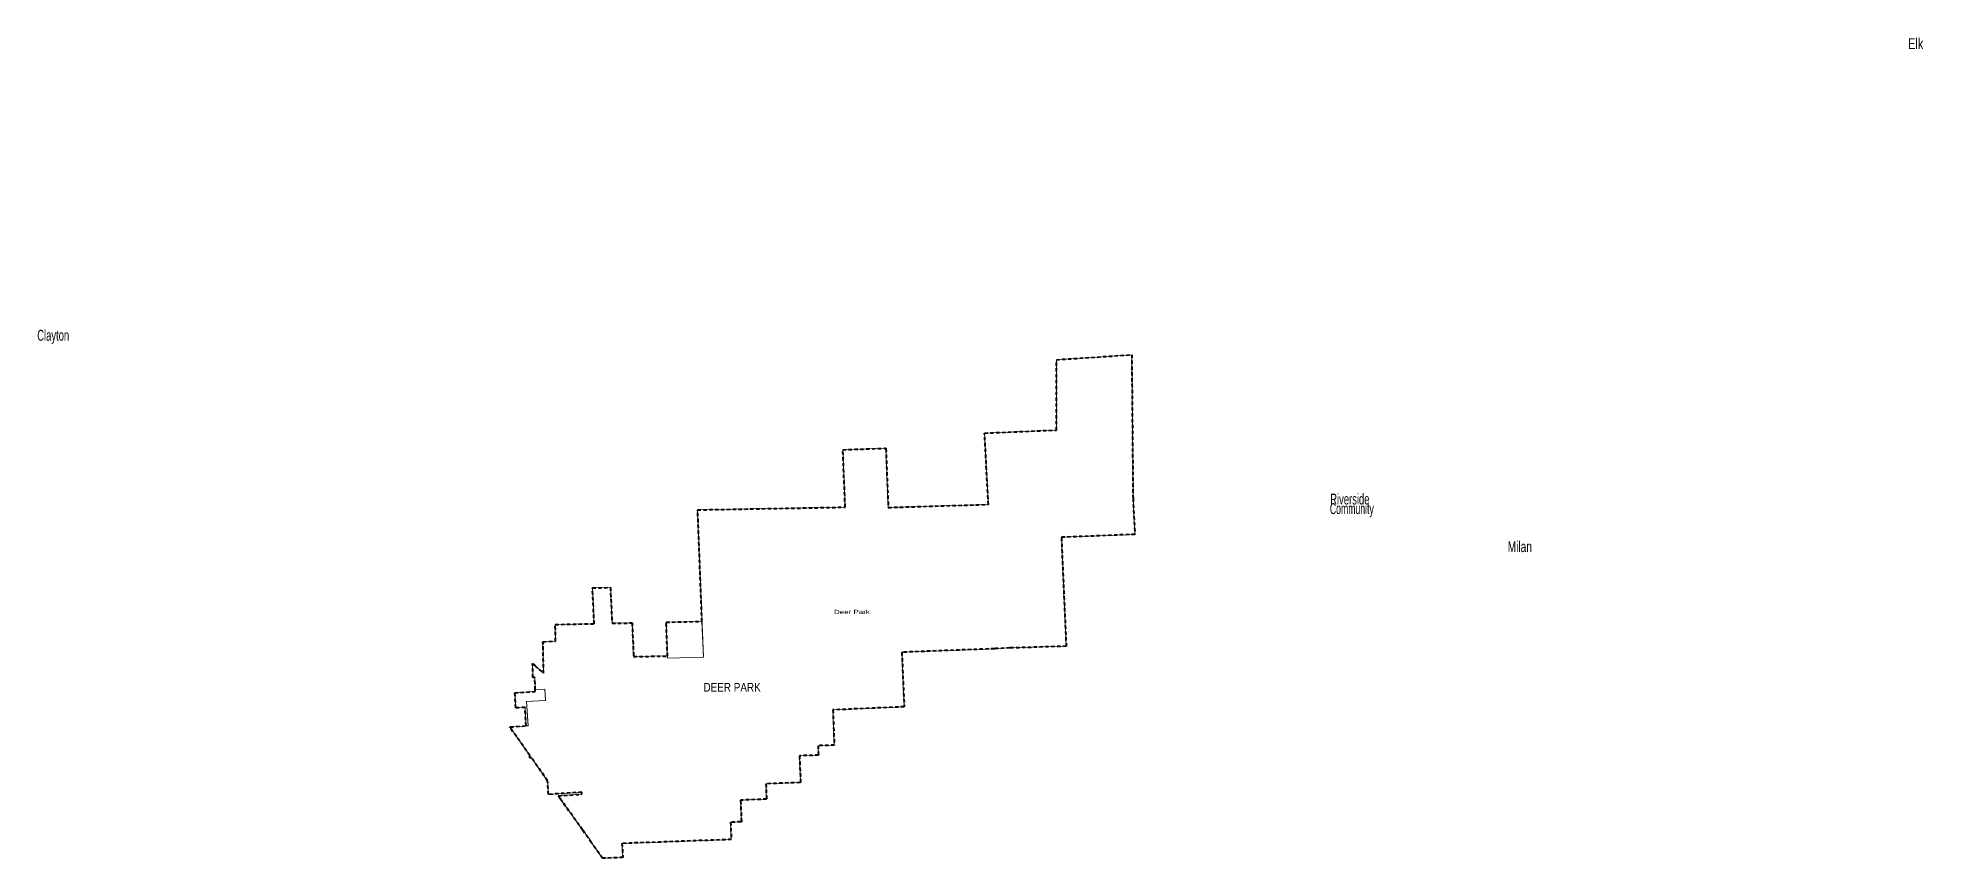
# Model space of a CAD drawing. Header units: feet. Extents: x -903180 to 1023491, y -707744 to 564635.
# Drawn here: x 849448 to 919071, y 178564 to 208861 of the extents above; entities that cross this region are included whole.
import ezdxf

# ---------------------------------------------------------------- set-up
doc = ezdxf.new("R2010")
doc.units = ezdxf.units.FT
doc.header["$LTSCALE"] = 80
doc.linetypes.add('SHORT_DASHED', pattern=[2.7, 1.5, -1.2])
doc.layers.add('13', color=7, linetype='SHORT_DASHED', lineweight=40)
doc.layers.add('58', color=7, linetype='Continuous', lineweight=13)
for name, color, linetype in [('14', 7, 'Continuous'), ('16', 7, 'Continuous'), ('36', 7, 'Continuous')]:
    doc.layers.add(name, color=color, linetype=linetype)

msp = doc.modelspace()

# ---------------------------------------------------------------- texts
at = {"layer": '14', "width": 0.85}
msp.add_text('DEER PARK', height=322.1, dxfattribs=at).set_placement((874030.01, 184717.15))
at = {"layer": '16'}
for s, width, p in [('Elk', 0.75, (918513.07, 208440.08)), ('Clayton', 0.65, (849430.67, 197673.54)), ('Community', 0.6, (897160.23, 191274.95)), ('Riverside', 0.65, (897172.07, 191627.05)), ('Milan', 0.7, (903726.33, 189870.27))]:
    msp.add_text(s, height=400, dxfattribs=dict(at, width=width)).set_placement(p)
at = {"layer": '36', "width": 1.4}
msp.add_text('Deer Park', height=157.5, dxfattribs=at).set_placement((878849.2, 187581.08))

# ---------------------------------------------------------------- linework, layer by layer
at = {"layer": '13'}
msp.add_lwpolyline([(869582.67, 179592.91), (869568.35, 179612.91), (868753.13, 180751.51), (868753.12, 180751.51), (868667.68, 180870.85), (869539.86, 180931.2), (869536.66, 181006.15), (868308.63, 180921.18), (868277.58, 181429.95), (867679.72, 182275.24), (867624.61, 182273.62), (867619.85, 182359.89), (866889.23, 183392.89), (866875.27, 183412.62), (866899.14, 183414.28), (867482.89, 183454.19), (867442.75, 184130.87), (867103.77, 184118.78), (867063.98, 184677.37), (867820.81, 184718.18), (867815.62, 184794.56), (867808.19, 185242.71), (867733.93, 185240.91), (867723.34, 185753.01), (867800.8, 185681.84), (868126.1, 185394.28), (868104.82, 186562.14), (868566.88, 186585.6), (868558.42, 187196.86), (869996.91, 187226.11), (869933.29, 188545.08), (870593.39, 188558.72), (870657.02, 187239.76), (871395.97, 187254.69), (871452.37, 186010.73), (872702.4, 186033.29), (872653, 187281.81), (873976.23, 187308.97), (873816.11, 191428.9), (879263.82, 191527.04), (879175.72, 193650.63), (880732.13, 193701.86), (880764.9, 193702.94), (880765.73, 193682.52), (880853.85, 191517.63), (884550.3, 191626.35), (884409.91, 194262.83), (887071.64, 194376.15), (887059.71, 196972.5), (889843.57, 197156.04), (889890.94, 191842.56), (889958.97, 190524.23), (887266.24, 190415.22), (887246.3, 190414.41), (887247.12, 190395.71), (887423.6, 186392.87), (885341.5, 186328.99), (884817.69, 186304.16), (884797.69, 186303.21), (884777.69, 186303.62), (881354.38, 186169.95), (881443.65, 184157.81), (878809.84, 184042.94), (878862.2, 182741.87), (878262.5, 182722.42), (878276.58, 182372.69), (877576.93, 182350), (877615.98, 181379.89), (877616.78, 181359.86), (877596.78, 181359.17), (876337.53, 181315.89), (876360.48, 180745.7), (875421.2, 180712.03), (875401.09, 180711.32), (875402, 180688.56), (875432.46, 179931.8), (875433.26, 179911.95), (875409.15, 179911.08), (875033.51, 179897.61), (875059.25, 179258.12), (871020.39, 179113.3), (871056.35, 178593.01), (870303.47, 178564.5), (869894.53, 179141.15)], close=True, dxfattribs=at)
at = {"layer": '58'}
for points in [[(869582.67, 179592.91), (869835.79, 179257.62), (869894.53, 179141.15), (870303.47, 178564.5), (871056.35, 178593.01), (871020.39, 179113.3), (875059.25, 179258.12), (875033.51, 179897.61), (875409.15, 179911.08), (875433.26, 179911.95), (875432.46, 179931.8), (875402, 180688.56), (875401.09, 180711.32), (875421.2, 180712.03), (876360.48, 180745.7), (876337.53, 181315.89), (877596.78, 181359.17), (877616.78, 181359.86), (877615.98, 181379.89), (877576.93, 182350), (878276.58, 182372.69), (878262.5, 182722.42), (878862.2, 182741.87), (878809.84, 184042.94), (881443.65, 184157.81), (881354.38, 186169.95), (884777.69, 186303.62), (884797.69, 186303.21), (884817.69, 186304.16), (885341.5, 186328.99), (887423.6, 186392.87), (887247.12, 190395.71), (887246.3, 190414.41), (887266.24, 190415.22), (889958.97, 190524.23), (889890.94, 191842.56), (889843.57, 197156.04), (887059.71, 196972.5), (887071.64, 194376.15), (884409.91, 194262.83), (884550.3, 191626.35), (880853.85, 191517.63), (880765.73, 193682.52), (880764.9, 193702.94), (880732.13, 193701.86), (879175.72, 193650.63), (879263.82, 191527.04), (873816.11, 191428.9), (874025.85, 185989.09), (872705.34, 185955.03), (872702.4, 186033.29), (871452.37, 186010.73), (871395.97, 187254.69), (870657.02, 187239.76), (870593.39, 188558.72), (869933.29, 188545.08), (869996.91, 187226.11), (868558.42, 187196.86), (868566.88, 186585.6), (868104.82, 186562.14), (868126.1, 185394.28), (867800.8, 185681.84), (867723.34, 185753.01), (867733.93, 185240.91), (867808.19, 185242.71), (867815.62, 184794.56), (868171.64, 184812.72), (868195.99, 184407.76), (868197.19, 184387.76), (868177.12, 184386.89), (867501.39, 184357.54), (867562.96, 183460.49), (866899.14, 183414.28), (866875.27, 183412.62), (866889.23, 183392.89), (867619.85, 182359.89), (867624.61, 182273.62), (867679.72, 182275.24), (868277.58, 181429.95), (868308.63, 180921.18), (869536.66, 181006.15), (869539.86, 180931.2), (868667.68, 180870.85), (868753.12, 180751.51)], [(868753.12, 180751.51), (868753.13, 180751.51), (869568.35, 179612.91), (869582.67, 179592.91)]]:
    msp.add_lwpolyline(points, dxfattribs=at)
for points in [[(874025.85, 185989.09), (872705.34, 185955.03), (872653, 187281.81), (873976.23, 187308.97)], [(868171.64, 184812.72), (868197.19, 184387.76), (867501.39, 184357.54), (867562.96, 183460.49), (867482.89, 183454.19), (867442.75, 184130.87), (867103.77, 184118.78), (867063.98, 184677.37), (867820.81, 184718.18), (867815.62, 184794.56)]]:
    msp.add_lwpolyline(points, close=True, dxfattribs=at)

msp.set_redraw_order([(e.dxf.handle, doc.entitydb.next_handle()) for e in msp.query("TEXT MTEXT ATTDEF DIMENSION ARC_DIMENSION")])  # texts and dimensions are drawn at this point

doc.saveas('drawing.dxf')
